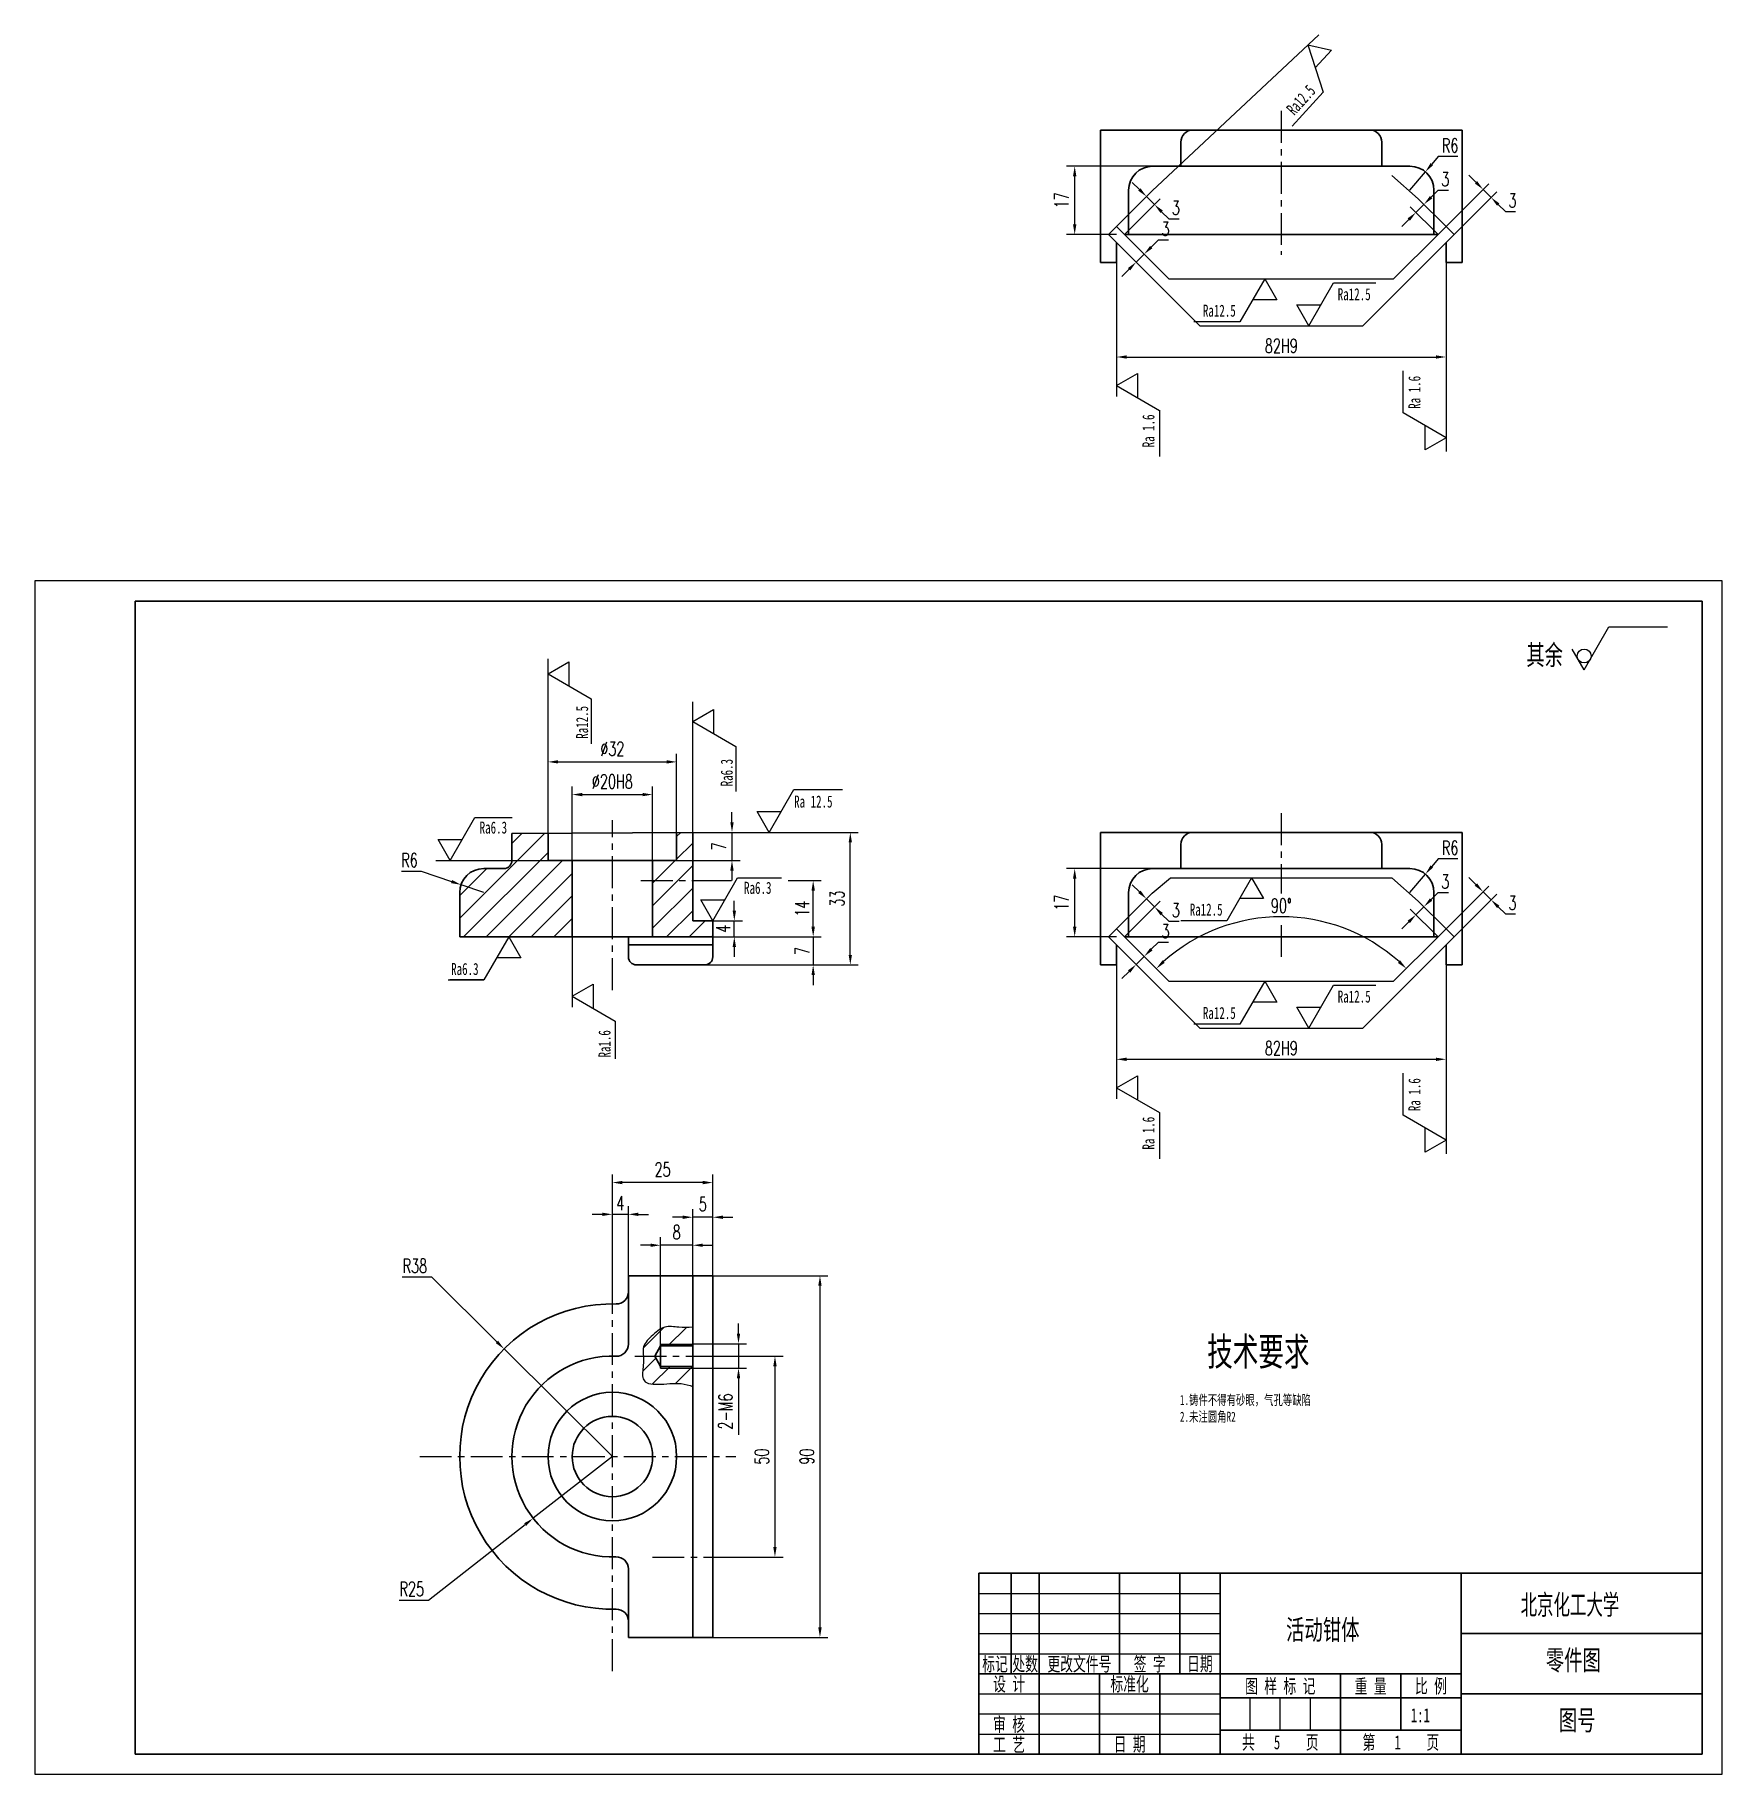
# Model space of a CAD drawing. Extents: x 125 to 545, y -74 to 358.
import ezdxf
from ezdxf.enums import TextEntityAlignment as Align

# ---------------------------------------------------------------- set-up
doc = ezdxf.new("R2010")
doc.units = 0
doc.header["$LTSCALE"] = 0.5
doc.linetypes.add('CENTER', pattern=[50.8, 31.75, -6.35, 6.35, -6.35])
doc.layers.get('DEFPOINTS').update_dxf_attribs({"linetype": 'CONTINUOUS'})
for name, color, linetype in [('1轮廓实线层', 7, 'CONTINUOUS'), ('dim', 7, 'CONTINUOUS'), ('中心线', 3, 'CENTER'), ('图框层', 7, 'CONTINUOUS'), ('文本', 7, 'CONTINUOUS'), ('细实线', 4, 'CONTINUOUS')]:
    doc.layers.add(name, color=color, linetype=linetype)
doc.layers.add('粗实线', color=7, linetype='CONTINUOUS', lineweight=30)
doc.styles.add('HZ', font='', dxfattribs={"width": 0.667})
doc.styles.add('PC_TEXTSTYLE', font='', dxfattribs={"width": 0.67})
doc.styles.get("Standard").update_dxf_attribs({"font": 'txt.shx', "width": 0.667})
doc.styles.get('HZ').set_extended_font_data('FangSong_GB2312')
doc.styles.get('PC_TEXTSTYLE').set_extended_font_data('仿宋_GB2312')
doc.dimstyles.new('直线型尺寸', dxfattribs={"dimscale": 0, "dimtxt": 3.5, "dimasz": 2.5, "dimexe": 2, "dimexo": 0, "dimgap": 1.5, "dimtad": 1, "dimdec": 0, "dimdsep": 46, "dimtxsty": 'Standard', "dimcen": 0, "dimclrd": 256, "dimclre": 256, "dimclrt": 256, "dimaunit": 1, "dimadec": 0, "dimazin": 0, "dimtfac": 1, "dimtdec": 4, "dimtmove": 0, "dimatfit": 3, "dimfxl": 1, "dimtolj": 1, "dimtzin": 0, "dimarcsym": 0})
doc.dimstyles.new('角度', dxfattribs={"dimscale": 0, "dimtxt": 3.5, "dimasz": 2.5, "dimexe": 2, "dimexo": 0, "dimgap": 1, "dimtad": 3, "dimtoh": 1, "dimdec": 0, "dimdsep": 46, "dimtxsty": 'Standard', "dimcen": 0, "dimclrd": 256, "dimclre": 256, "dimclrt": 256, "dimaunit": 1, "dimadec": 0, "dimazin": 0, "dimtfac": 1, "dimtdec": 0, "dimtmove": 0, "dimatfit": 3, "dimfxl": 1, "dimtolj": 1, "dimtzin": 0, "dimarcsym": 0})

msp = doc.modelspace()

# ---------------------------------------------------------------- texts
at = {"layer": 'dim', "ltscale": 0.5, "char_height": 3, "attachment_point": 1}
for s, insert, width, rotation, style in [('Ra12.5', (436.4, 340.22), 11.7876, 47.6859, 'HZ'), ('Ra 1.6', (467.01, 265.33), 14.3663, 90, 'PC_TEXTSTYLE'), ('Ra 1.6', (400.81, 255.76), 11.7876, 90, 'HZ'), ('Ra12.5', (259.84, 183.22), 11.7876, 90, 'HZ'), ('Ra6.3', (295.84, 171.38), 11.7876, 90, 'HZ'), ('Ra1.6', (265.42, 103.88), 11.7876, 90, 'HZ'), ('Ra 1.6', (467.01, 90.53), 14.3663, 90, 'PC_TEXTSTYLE'), ('Ra 1.6', (400.81, 80.96), 11.7876, 90, 'HZ')]:
    msp.add_mtext(s, dxfattribs=dict(at, insert=insert, width=width, rotation=rotation, style=style))
for s, insert, width, style in [('Ra12.5', (449.42, 295.36), 14.3663, 'PC_TEXTSTYLE'), ('Ra12.5', (415.87, 291.26), 11.7876, 'HZ'), ('Ra 12.5', (314.11, 169.09), 20.712, 'PC_TEXTSTYLE'), ('Ra6.3', (235.84, 162.62), 10.0489, 'PC_TEXTSTYLE'), ('Ra6.3', (301.65, 147.62), 10.0489, 'PC_TEXTSTYLE'), ('Ra12.5', (412.59, 142.2), 11.7876, 'HZ'), ('Ra6.3', (228.74, 127.42), 14.7688, 'PC_TEXTSTYLE'), ('Ra12.5', (449.42, 120.56), 14.3663, 'PC_TEXTSTYLE'), ('Ra12.5', (415.87, 116.46), 11.7876, 'HZ')]:
    msp.add_mtext(s, dxfattribs=dict(at, insert=insert, width=width, style=style))
at = {"layer": 'dim', "ltscale": 0.5, "attachment_point": 1}
for s, insert, char_height, width in [('{\\fFangSong|b0|i0|c134|p49;其余}', (496.37, 206.59), 5, 26.0431), ('{\\fFangSong|b0|i0|c134|p49;技术要求}', (416.93, 34.19), 7, 81.277), ('{\\fFangSong|b0|i0|c134|p49;1.铸件不得有砂眼，气孔等缺陷\\P2.未注圆角R2}', (410.15, 19.9), 2.5, 106.1116)]:
    msp.add_mtext(s, dxfattribs=dict(at, insert=insert, char_height=char_height, width=width))
at = {"layer": 'dim', "ltscale": 0.5, "insert": (268.88, 180.71), "char_height": 3.5, "attachment_point": 5}
msp.add_mtext('\\A1;%%c32', dxfattribs=at)
at = {"layer": 'dim', "ltscale": 0.5, "insert": (295.4, 156.42), "char_height": 3.5, "attachment_point": 5, "rotation": 90}
msp.add_mtext('\\A1;7', dxfattribs=at)
at = {"layer": '文本', "style": 'PC_TEXTSTYLE'}
for s, height, width, p in [('北京化工大学', 5, 0.6, (494.95, -34.8)), ('活动钳体', 5, 0.67, (436.57, -41.03)), ('零件图', 5, 0.67, (501.22, -48.6)), ('1:1', 3.5, 0.67, (467.59, -61.56)), ('图号', 5, 0.67, (504.45, -63.57))]:
    msp.add_text(s, height=height, dxfattribs=dict(at, width=width)).set_placement(p)
at = {"layer": '文本', "style": 'PC_TEXTSTYLE', "width": 0.667}
for s, p in [('标记', (364.12, -47)), ('处数', (371.62, -47)), (' 更改文件号 ', (385.12, -47)), (' 签 字 ', (402.62, -47)), (' 日期 ', (415.12, -47)), (' 设 计 ', (367.62, -51.99)), (' 标准化 ', (397.62, -51.99)), (' 图 样 标 记 ', (435.12, -52.5)), (' 重 量 ', (457.62, -52.5)), (' 比 例 ', (472.62, -52.5)), (' 审 核 ', (367.62, -62)), (' 工 艺 ', (367.62, -67)), (' 日 期 ', (397.62, -67)), ('共   5    页', (435.12, -66.5)), ('第   1    页', (465.12, -66.5))]:
    msp.add_text(s, height=3.5, dxfattribs=at).set_placement(p, align=Align.MIDDLE)
at = {"layer": '文本', "ltscale": 0.5, "insert": (316.11, 140.92), "char_height": 3.5, "attachment_point": 5, "rotation": 90}
msp.add_mtext('\\A1;14', dxfattribs=at)

# ---------------------------------------------------------------- blocks, each defined once
blk = doc.blocks.new('*D0')
at = {"layer": 'DEFPOINTS', "color": 0, "ltscale": 0.5, "transparency": 16777216}
for p in [(278.88, 169.32), (258.88, 152.92), (278.88, 152.92)]:
    blk.add_point(p, dxfattribs=at)
at = {"layer": 'dim', "lineweight": -2, "ltscale": 0.5, "transparency": 16777216}
for p, q in [((258.88, 152.92), (258.88, 171.32)), ((261.38, 169.32), (276.38, 169.32)), ((278.88, 152.92), (278.88, 171.32))]:
    blk.add_line(p, q, dxfattribs=at)
at = {"layer": 'dim', "ltscale": 0.5, "transparency": 16777216}
for points in [[(261.38, 169.74), (261.38, 168.91), (258.88, 169.32)], [(276.38, 169.74), (276.38, 168.91), (278.88, 169.32)]]:
    blk.add_solid(points, dxfattribs=at)
at = {"layer": 'dim', "ltscale": 0.5, "transparency": 16777216, "insert": (268.88, 172.57), "char_height": 3.5, "attachment_point": 5}
blk.add_mtext('\\A1;{\\C1;%%c20H8}', dxfattribs=at)
blk = doc.blocks.new('*D1')
at = {"layer": 'DEFPOINTS', "color": 0, "ltscale": 0.5, "transparency": 16777216}
for p in [(288.88, 159.92), (328.1, 159.92), (291.88, 126.92)]:
    blk.add_point(p, dxfattribs=at)
at = {"layer": 'dim', "lineweight": -2, "ltscale": 0.5, "transparency": 16777216}
for p, q in [((288.88, 159.92), (330.1, 159.92)), ((328.1, 129.42), (328.1, 157.42)), ((291.88, 126.92), (330.1, 126.92))]:
    blk.add_line(p, q, dxfattribs=at)
at = {"layer": 'dim', "ltscale": 0.5, "transparency": 16777216}
for points in [[(327.69, 157.42), (328.52, 157.42), (328.1, 159.92)], [(327.69, 129.42), (328.52, 129.42), (328.1, 126.92)]]:
    blk.add_solid(points, dxfattribs=at)
at = {"layer": 'dim', "ltscale": 0.5, "transparency": 16777216, "insert": (324.85, 143.42), "char_height": 3.5, "attachment_point": 5, "rotation": 90}
blk.add_mtext('\\A1;33', dxfattribs=at)
blk = doc.blocks.new('*D2')
at = {"layer": 'DEFPOINTS', "color": 0, "ltscale": 0.5, "transparency": 16777216}
for p in [(293.88, 29.56), (293.88, -20.44), (309.35, -20.44)]:
    blk.add_point(p, dxfattribs=at)
at = {"layer": 'dim', "lineweight": -2, "ltscale": 0.5, "transparency": 16777216}
for p, q in [((293.88, 29.56), (311.35, 29.56)), ((309.35, 27.06), (309.35, -17.94)), ((293.88, -20.44), (311.35, -20.44))]:
    blk.add_line(p, q, dxfattribs=at)
at = {"layer": 'dim', "ltscale": 0.5, "transparency": 16777216}
for points in [[(308.93, 27.06), (309.76, 27.06), (309.35, 29.56)], [(308.93, -17.94), (309.76, -17.94), (309.35, -20.44)]]:
    blk.add_solid(points, dxfattribs=at)
at = {"layer": 'dim', "ltscale": 0.5, "transparency": 16777216, "insert": (306.1, 4.56), "char_height": 3.5, "attachment_point": 5, "rotation": 90}
blk.add_mtext('\\A1;{\\C1;50}', dxfattribs=at)
blk = doc.blocks.new('*D3')
at = {"layer": 'DEFPOINTS', "color": 0, "ltscale": 0.5, "transparency": 16777216}
for p in [(293.88, 49.56), (293.88, -40.44), (320.55, -40.44)]:
    blk.add_point(p, dxfattribs=at)
at = {"layer": 'dim', "lineweight": -2, "ltscale": 0.5, "transparency": 16777216}
for p, q in [((293.88, 49.56), (322.55, 49.56)), ((320.55, 47.06), (320.55, -37.94)), ((293.88, -40.44), (322.55, -40.44))]:
    blk.add_line(p, q, dxfattribs=at)
at = {"layer": 'dim', "ltscale": 0.5, "transparency": 16777216}
for points in [[(320.13, 47.06), (320.97, 47.06), (320.55, 49.56)], [(320.13, -37.94), (320.97, -37.94), (320.55, -40.44)]]:
    blk.add_solid(points, dxfattribs=at)
at = {"layer": 'dim', "ltscale": 0.5, "transparency": 16777216, "insert": (317.3, 4.56), "char_height": 3.5, "attachment_point": 5, "rotation": 90}
blk.add_mtext('\\A1;90', dxfattribs=at)
blk = doc.blocks.new('*D4')
at = {"layer": 'DEFPOINTS', "color": 0, "ltscale": 0.5, "transparency": 16777216}
for p in [(280.88, 57.16), (280.88, 32.11), (288.88, 32.11)]:
    blk.add_point(p, dxfattribs=at)
at = {"layer": 'dim', "lineweight": -2, "ltscale": 0.5, "transparency": 16777216}
for p, q in [((278.38, 57.16), (275.88, 57.16)), ((280.88, 32.11), (280.88, 59.16)), ((288.88, 57.16), (280.88, 57.16)), ((288.88, 32.11), (288.88, 59.16)), ((291.38, 57.16), (293.88, 57.16))]:
    blk.add_line(p, q, dxfattribs=at)
at = {"layer": 'dim', "ltscale": 0.5, "transparency": 16777216}
for points in [[(278.38, 57.57), (278.38, 56.74), (280.88, 57.16)], [(291.38, 57.57), (291.38, 56.74), (288.88, 57.16)]]:
    blk.add_solid(points, dxfattribs=at)
at = {"layer": 'dim', "ltscale": 0.5, "transparency": 16777216, "insert": (284.88, 60.41), "char_height": 3.5, "attachment_point": 5}
blk.add_mtext('\\A1;8', dxfattribs=at)
blk = doc.blocks.new('*D5')
at = {"layer": 'DEFPOINTS', "color": 0, "ltscale": 0.5, "transparency": 16777216}
for p in [(288.88, 32.66), (288.88, 26.56), (300.28, 26.56)]:
    blk.add_point(p, dxfattribs=at)
at = {"layer": 'dim', "lineweight": -2, "ltscale": 0.5, "transparency": 16777216}
for p, q in [((300.28, 35.16), (300.28, 37.66)), ((288.88, 32.66), (302.28, 32.66)), ((300.28, 32.66), (300.28, 26.56)), ((288.88, 26.56), (302.28, 26.56)), ((300.28, 24.06), (300.28, 10))]:
    blk.add_line(p, q, dxfattribs=at)
at = {"layer": 'dim', "ltscale": 0.5, "transparency": 16777216}
for points in [[(299.86, 35.16), (300.69, 35.16), (300.28, 32.66)], [(299.86, 24.06), (300.69, 24.06), (300.28, 26.56)]]:
    blk.add_solid(points, dxfattribs=at)
at = {"layer": 'dim', "ltscale": 0.5, "transparency": 16777216, "insert": (297.03, 15.78), "char_height": 3.5, "attachment_point": 5, "rotation": 90}
blk.add_mtext('\\A1;{\\C1;2-M6}', dxfattribs=at)
blk = doc.blocks.new('*D6')
at = {"layer": 'DEFPOINTS', "color": 0, "ltscale": 0.5, "transparency": 16777216}
for p in [(288.88, 64.13), (288.88, 49.56), (293.88, 49.56)]:
    blk.add_point(p, dxfattribs=at)
at = {"layer": 'dim', "lineweight": -2, "ltscale": 0.5, "transparency": 16777216}
for p, q in [((288.88, 49.56), (288.88, 66.13)), ((293.88, 49.56), (293.88, 66.13)), ((286.38, 64.13), (283.88, 64.13)), ((293.88, 64.13), (288.88, 64.13)), ((296.38, 64.13), (298.88, 64.13))]:
    blk.add_line(p, q, dxfattribs=at)
at = {"layer": 'dim', "ltscale": 0.5, "transparency": 16777216}
for points in [[(286.38, 64.54), (286.38, 63.71), (288.88, 64.13)], [(296.38, 64.54), (296.38, 63.71), (293.88, 64.13)]]:
    blk.add_solid(points, dxfattribs=at)
at = {"layer": 'dim', "ltscale": 0.5, "transparency": 16777216, "insert": (291.38, 67.38), "char_height": 3.5, "attachment_point": 5}
blk.add_mtext('\\A1;5', dxfattribs=at)
blk = doc.blocks.new('*D7')
at = {"layer": 'DEFPOINTS', "color": 0, "ltscale": 0.5, "transparency": 16777216}
for p in [(268.88, 72.76), (293.88, 49.56), (268.88, 42.56)]:
    blk.add_point(p, dxfattribs=at)
at = {"layer": 'dim', "lineweight": -2, "ltscale": 0.5, "transparency": 16777216}
for p, q in [((268.88, 42.56), (268.88, 74.76)), ((293.88, 49.56), (293.88, 74.76)), ((291.38, 72.76), (271.38, 72.76))]:
    blk.add_line(p, q, dxfattribs=at)
at = {"layer": 'dim', "ltscale": 0.5, "transparency": 16777216}
for points in [[(271.38, 73.18), (271.38, 72.34), (268.88, 72.76)], [(291.38, 73.18), (291.38, 72.34), (293.88, 72.76)]]:
    blk.add_solid(points, dxfattribs=at)
at = {"layer": 'dim', "ltscale": 0.5, "transparency": 16777216, "insert": (281.38, 76.01), "char_height": 3.5, "attachment_point": 5}
blk.add_mtext('\\A1;25', dxfattribs=at)
blk = doc.blocks.new('*D8')
at = {"layer": 'DEFPOINTS', "color": 0, "ltscale": 0.5, "transparency": 16777216}
for p in [(268.88, 4.56), (249.16, -10.81)]:
    blk.add_point(p, dxfattribs=at)
at = {"layer": 'dim', "lineweight": -2, "ltscale": 0.5, "transparency": 16777216}
for p, q in [((268.88, 4.56), (249.16, -10.81)), ((223.08, -31.15), (247.19, -12.35)), ((215.85, -31.15), (223.08, -31.15))]:
    blk.add_line(p, q, dxfattribs=at)
at = {"layer": 'dim', "ltscale": 0.5, "transparency": 16777216}
blk.add_solid([(246.94, -12.02), (247.45, -12.67), (249.16, -10.81)], dxfattribs=at)
at = {"layer": 'dim', "ltscale": 0.5, "transparency": 16777216, "insert": (218.96, -28.4), "char_height": 3.5, "attachment_point": 5}
blk.add_mtext('\\A1;R25', dxfattribs=at)
blk = doc.blocks.new('*D9')
at = {"layer": 'DEFPOINTS', "color": 0, "ltscale": 0.5, "transparency": 16777216}
for p in [(241.92, 31.34), (268.88, 4.56)]:
    blk.add_point(p, dxfattribs=at)
at = {"layer": 'dim', "lineweight": -2, "ltscale": 0.5, "transparency": 16777216}
for p, q in [((216.6, 49.31), (223.83, 49.31)), ((223.83, 49.31), (240.15, 33.1)), ((268.88, 4.56), (241.92, 31.34))]:
    blk.add_line(p, q, dxfattribs=at)
at = {"layer": 'dim', "ltscale": 0.5, "transparency": 16777216}
blk.add_solid([(240.44, 33.4), (239.85, 32.81), (241.92, 31.34)], dxfattribs=at)
at = {"layer": 'dim', "ltscale": 0.5, "transparency": 16777216, "insert": (219.72, 52.06), "char_height": 3.5, "attachment_point": 5}
blk.add_mtext('\\A1;R38', dxfattribs=at)
blk = doc.blocks.new('*D10')
at = {"layer": 'DEFPOINTS', "color": 0, "ltscale": 0.5, "transparency": 16777216}
for p in [(394.38, 126.92), (476.38, 126.92), (476.38, 103.44)]:
    blk.add_point(p, dxfattribs=at)
at = {"layer": 'dim', "lineweight": -2, "ltscale": 0.5, "transparency": 16777216}
for p, q in [((394.38, 126.92), (394.38, 101.44)), ((476.38, 126.92), (476.38, 101.44)), ((396.88, 103.44), (473.88, 103.44))]:
    blk.add_line(p, q, dxfattribs=at)
at = {"layer": 'dim', "ltscale": 0.5, "transparency": 16777216}
for points in [[(396.88, 103.85), (396.88, 103.02), (394.38, 103.44)], [(473.88, 103.85), (473.88, 103.02), (476.38, 103.44)]]:
    blk.add_solid(points, dxfattribs=at)
at = {"layer": 'dim', "ltscale": 0.5, "transparency": 16777216, "insert": (435.38, 106.19), "char_height": 3.5, "attachment_point": 5}
blk.add_mtext('\\A1;{\\C1;82H9}', dxfattribs=at)
blk = doc.blocks.new('*D11')
at = {"layer": 'DEFPOINTS', "color": 0, "ltscale": 0.5, "transparency": 16777216}
for p in [(383.95, 150.92), (410.38, 150.92), (394.38, 133.92)]:
    blk.add_point(p, dxfattribs=at)
at = {"layer": 'dim', "lineweight": -2, "ltscale": 0.5, "transparency": 16777216}
for p, q in [((410.38, 150.92), (381.95, 150.92)), ((383.95, 136.42), (383.95, 148.42)), ((394.38, 133.92), (381.95, 133.92))]:
    blk.add_line(p, q, dxfattribs=at)
at = {"layer": 'dim', "ltscale": 0.5, "transparency": 16777216}
for points in [[(383.54, 148.42), (384.37, 148.42), (383.95, 150.92)], [(383.54, 136.42), (384.37, 136.42), (383.95, 133.92)]]:
    blk.add_solid(points, dxfattribs=at)
at = {"layer": 'dim', "ltscale": 0.5, "transparency": 16777216, "insert": (380.7, 142.42), "char_height": 3.5, "attachment_point": 5, "rotation": 90}
blk.add_mtext('\\A1;17', dxfattribs=at)
blk = doc.blocks.new('*D12')
at = {"layer": 'DEFPOINTS', "color": 0, "ltscale": 0.5, "transparency": 16777216}
for p in [(471.24, 149.51), (467.38, 144.92)]:
    blk.add_point(p, dxfattribs=at)
at = {"layer": 'dim', "lineweight": -2, "ltscale": 0.5, "transparency": 16777216}
for p, q in [((474.45, 153.34), (472.84, 151.43)), ((479.34, 153.34), (474.45, 153.34)), ((467.38, 144.92), (471.24, 149.51))]:
    blk.add_line(p, q, dxfattribs=at)
at = {"layer": 'dim', "ltscale": 0.5, "transparency": 16777216}
blk.add_solid([(472.52, 151.7), (473.16, 151.16), (471.24, 149.51)], dxfattribs=at)
at = {"layer": 'dim', "ltscale": 0.5, "transparency": 16777216, "insert": (477.4, 156.09), "char_height": 3.5, "attachment_point": 5}
blk.add_mtext('\\A1;R6', dxfattribs=at)
blk = doc.blocks.new('ccd')
at = {"layer": 'dim', "ltscale": 0.5}
for p, q in [((0, 0), (6.18, 10.7)), ((-3, 5.2), (3, 5.2)), ((0, 0), (-3, 5.2))]:
    blk.add_line(p, q, dxfattribs=at)
blk = doc.blocks.new('*D14')
at = {"layer": 'DEFPOINTS', "color": 0, "ltscale": 0.5, "transparency": 16777216}
for p in [(293.88, 137.92), (299.23, 137.92), (293.88, 133.92)]:
    blk.add_point(p, dxfattribs=at)
at = {"layer": '文本', "lineweight": -2, "ltscale": 0.5, "transparency": 16777216}
for p, q in [((299.23, 140.42), (299.23, 142.92)), ((293.88, 137.92), (301.23, 137.92)), ((299.23, 133.92), (299.23, 137.92)), ((293.88, 133.92), (301.23, 133.92)), ((299.23, 131.42), (299.23, 128.92))]:
    blk.add_line(p, q, dxfattribs=at)
at = {"layer": '文本', "ltscale": 0.5, "transparency": 16777216}
for points in [[(298.82, 140.42), (299.65, 140.42), (299.23, 137.92)], [(298.82, 131.42), (299.65, 131.42), (299.23, 133.92)]]:
    blk.add_solid(points, dxfattribs=at)
at = {"layer": '文本', "ltscale": 0.5, "transparency": 16777216, "insert": (296.48, 135.92), "char_height": 3.5, "attachment_point": 5, "rotation": 90}
blk.add_mtext('\\A1;4', dxfattribs=at)
blk = doc.blocks.new('*D15')
at = {"layer": 'DEFPOINTS', "color": 0, "ltscale": 0.5, "transparency": 16777216}
for p in [(293.88, 133.92), (293.88, 126.92), (318.86, 126.92)]:
    blk.add_point(p, dxfattribs=at)
at = {"layer": '文本', "lineweight": -2, "ltscale": 0.5, "transparency": 16777216}
for p, q in [((318.86, 136.42), (318.86, 138.92)), ((293.88, 133.92), (320.86, 133.92)), ((318.86, 133.92), (318.86, 126.92)), ((293.88, 126.92), (320.86, 126.92)), ((318.86, 124.42), (318.86, 121.92))]:
    blk.add_line(p, q, dxfattribs=at)
at = {"layer": '文本', "ltscale": 0.5, "transparency": 16777216}
for points in [[(318.44, 136.42), (319.28, 136.42), (318.86, 133.92)], [(318.44, 124.42), (319.28, 124.42), (318.86, 126.92)]]:
    blk.add_solid(points, dxfattribs=at)
at = {"layer": '文本', "ltscale": 0.5, "transparency": 16777216, "insert": (316.11, 130.42), "char_height": 3.5, "attachment_point": 5, "rotation": 90}
blk.add_mtext('\\A1;7', dxfattribs=at)
blk = doc.blocks.new('*D16')
at = {"layer": 'DEFPOINTS', "color": 0, "ltscale": 0.5, "transparency": 16777216}
for p in [(268.88, 64.85), (268.88, 64.85), (272.88, 49.56)]:
    blk.add_point(p, dxfattribs=at)
at = {"layer": '文本', "lineweight": -2, "ltscale": 0.5, "transparency": 16777216}
for p, q in [((268.88, 64.85), (268.88, 66.85)), ((272.88, 49.56), (272.88, 66.85)), ((266.38, 64.85), (263.88, 64.85)), ((272.88, 64.85), (268.88, 64.85)), ((275.38, 64.85), (277.88, 64.85))]:
    blk.add_line(p, q, dxfattribs=at)
at = {"layer": '文本', "ltscale": 0.5, "transparency": 16777216}
for points in [[(266.38, 65.27), (266.38, 64.43), (268.88, 64.85)], [(275.38, 65.27), (275.38, 64.43), (272.88, 64.85)]]:
    blk.add_solid(points, dxfattribs=at)
at = {"layer": '文本', "ltscale": 0.5, "transparency": 16777216, "insert": (270.88, 67.6), "char_height": 3.5, "attachment_point": 5}
blk.add_mtext('\\A1;4', dxfattribs=at)
blk = doc.blocks.new('*D17')
at = {"layer": 'DEFPOINTS', "color": 0, "ltscale": 0.5, "transparency": 16777216}
for p in [(403.82, 141.36), (394.38, 135.92), (396.38, 133.92)]:
    blk.add_point(p, dxfattribs=at)
at = {"layer": '文本', "lineweight": -2, "ltscale": 0.5, "transparency": 16777216}
for p, q in [((394.38, 135.92), (403.24, 144.78)), ((400.06, 145.13), (398.29, 146.9)), ((401.82, 143.36), (403.82, 141.36)), ((396.38, 133.92), (405.24, 142.78)), ((405.59, 139.6), (407.36, 137.83)), ((407.36, 137.83), (409.92, 137.83))]:
    blk.add_line(p, q, dxfattribs=at)
at = {"layer": '文本', "ltscale": 0.5, "transparency": 16777216}
for points in [[(400.35, 145.43), (399.76, 144.84), (401.82, 143.36)], [(405.89, 139.89), (405.3, 139.3), (403.82, 141.36)]]:
    blk.add_solid(points, dxfattribs=at)
at = {"layer": '文本', "ltscale": 0.5, "transparency": 16777216, "insert": (409.14, 140.58), "char_height": 3.5, "attachment_point": 5}
blk.add_mtext('\\A1;3', dxfattribs=at)
blk = doc.blocks.new('*D18')
at = {"layer": 'DEFPOINTS', "color": 0, "ltscale": 0.5, "transparency": 16777216}
for p in [(394.38, 131.92), (396.38, 133.92), (401.25, 129.04)]:
    blk.add_point(p, dxfattribs=at)
at = {"layer": '文本', "lineweight": -2, "ltscale": 0.5, "transparency": 16777216}
for p, q in [((394.38, 131.92), (400.67, 125.63)), ((396.38, 133.92), (402.67, 127.63)), ((403.02, 130.81), (404.79, 132.58)), ((404.79, 132.58), (407.34, 132.58)), ((399.25, 127.04), (401.25, 129.04)), ((397.48, 125.28), (395.72, 123.51))]:
    blk.add_line(p, q, dxfattribs=at)
at = {"layer": '文本', "ltscale": 0.5, "transparency": 16777216}
for points in [[(402.73, 131.11), (403.32, 130.52), (401.25, 129.04)], [(397.19, 125.57), (397.78, 124.98), (399.25, 127.04)]]:
    blk.add_solid(points, dxfattribs=at)
at = {"layer": '文本', "ltscale": 0.5, "transparency": 16777216, "insert": (406.57, 135.33), "char_height": 3.5, "attachment_point": 5}
blk.add_mtext('\\A1;3', dxfattribs=at)
blk = doc.blocks.new('*D19')
at = {"layer": 'DEFPOINTS', "color": 0, "ltscale": 0.5, "transparency": 16777216}
for p in [(470.88, 141.42), (476.38, 135.92), (474.38, 133.92)]:
    blk.add_point(p, dxfattribs=at)
at = {"layer": '文本', "lineweight": -2, "ltscale": 0.5, "transparency": 16777216}
for p, q in [((472.65, 143.19), (474.41, 144.95)), ((474.41, 144.95), (476.97, 144.95)), ((474.38, 133.92), (467.46, 140.83)), ((468.88, 139.42), (470.88, 141.42)), ((476.38, 135.92), (469.46, 142.83)), ((467.11, 137.65), (465.34, 135.88))]:
    blk.add_line(p, q, dxfattribs=at)
at = {"layer": '文本', "ltscale": 0.5, "transparency": 16777216}
for points in [[(472.35, 143.48), (472.94, 142.89), (470.88, 141.42)], [(466.82, 137.94), (467.41, 137.36), (468.88, 139.42)]]:
    blk.add_solid(points, dxfattribs=at)
at = {"layer": '文本', "ltscale": 0.5, "transparency": 16777216, "insert": (476.19, 147.7), "char_height": 3.5, "attachment_point": 5}
blk.add_mtext('\\A1;3', dxfattribs=at)
blk = doc.blocks.new('*D20')
at = {"layer": 'DEFPOINTS', "color": 0, "ltscale": 0.5, "transparency": 16777216}
for p in [(487.6, 143.14), (474.38, 133.92), (476.38, 131.92)]:
    blk.add_point(p, dxfattribs=at)
at = {"layer": '文本', "lineweight": -2, "ltscale": 0.5, "transparency": 16777216}
for p, q in [((483.83, 146.91), (482.07, 148.68)), ((474.38, 133.92), (487.02, 146.56)), ((476.38, 131.92), (489.02, 144.56)), ((485.6, 145.14), (487.6, 143.14)), ((489.37, 141.37), (491.14, 139.61)), ((491.14, 139.61), (493.69, 139.61))]:
    blk.add_line(p, q, dxfattribs=at)
at = {"layer": '文本', "ltscale": 0.5, "transparency": 16777216}
for points in [[(484.13, 147.2), (483.54, 146.61), (485.6, 145.14)], [(489.66, 141.67), (489.07, 141.08), (487.6, 143.14)]]:
    blk.add_solid(points, dxfattribs=at)
at = {"layer": '文本', "ltscale": 0.5, "transparency": 16777216, "insert": (492.92, 142.36), "char_height": 3.5, "attachment_point": 5}
blk.add_mtext('\\A1;3', dxfattribs=at)
blk = doc.blocks.new('*D21')
at = {"layer": 'DEFPOINTS', "color": 0, "ltscale": 0.5, "transparency": 16777216}
for p in [(394.38, 301.72), (476.38, 301.72), (476.38, 278.23)]:
    blk.add_point(p, dxfattribs=at)
at = {"layer": 'dim', "lineweight": -2, "ltscale": 0.5, "transparency": 16777216}
for p, q in [((394.38, 301.72), (394.38, 276.23)), ((476.38, 301.72), (476.38, 276.23)), ((396.88, 278.23), (473.88, 278.23))]:
    blk.add_line(p, q, dxfattribs=at)
at = {"layer": 'dim', "ltscale": 0.5, "transparency": 16777216}
for points in [[(396.88, 278.65), (396.88, 277.82), (394.38, 278.23)], [(473.88, 278.65), (473.88, 277.82), (476.38, 278.23)]]:
    blk.add_solid(points, dxfattribs=at)
at = {"layer": 'dim', "ltscale": 0.5, "transparency": 16777216, "insert": (435.38, 280.98), "char_height": 3.5, "attachment_point": 5}
blk.add_mtext('\\A1;82H9', dxfattribs=at)
blk = doc.blocks.new('*D25')
at = {"layer": 'DEFPOINTS', "color": 0, "ltscale": 0.5, "transparency": 16777216}
for p in [(396.38, 308.72), (394.38, 306.72), (401.25, 303.84)]:
    blk.add_point(p, dxfattribs=at)
at = {"layer": '文本', "lineweight": -2, "ltscale": 0.5, "transparency": 16777216}
for p, q in [((396.38, 308.72), (402.67, 302.43)), ((403.02, 305.61), (404.79, 307.38)), ((404.79, 307.38), (407.34, 307.38)), ((394.38, 306.72), (400.67, 300.43)), ((399.25, 301.84), (401.25, 303.84)), ((397.48, 300.08), (395.72, 298.31))]:
    blk.add_line(p, q, dxfattribs=at)
at = {"layer": '文本', "ltscale": 0.5, "transparency": 16777216}
for points in [[(402.73, 305.91), (403.32, 305.32), (401.25, 303.84)], [(397.19, 300.37), (397.78, 299.78), (399.25, 301.84)]]:
    blk.add_solid(points, dxfattribs=at)
at = {"layer": '文本', "ltscale": 0.5, "transparency": 16777216, "insert": (406.57, 310.13), "char_height": 3.5, "attachment_point": 5}
blk.add_mtext('\\A1;3', dxfattribs=at)
blk = doc.blocks.new('*D24')
at = {"layer": 'DEFPOINTS', "color": 0, "ltscale": 0.5, "transparency": 16777216}
for p in [(403.82, 316.16), (394.38, 310.72), (396.38, 308.72)]:
    blk.add_point(p, dxfattribs=at)
at = {"layer": '文本', "lineweight": -2, "ltscale": 0.5, "transparency": 16777216}
for p, q in [((400.06, 319.93), (398.29, 321.7)), ((394.38, 310.72), (403.24, 319.58)), ((396.38, 308.72), (405.24, 317.58)), ((401.82, 318.16), (403.82, 316.16)), ((405.59, 314.4), (407.36, 312.63)), ((407.36, 312.63), (409.92, 312.63))]:
    blk.add_line(p, q, dxfattribs=at)
at = {"layer": '文本', "ltscale": 0.5, "transparency": 16777216}
for points in [[(400.35, 320.23), (399.76, 319.64), (401.82, 318.16)], [(405.89, 314.69), (405.3, 314.1), (403.82, 316.16)]]:
    blk.add_solid(points, dxfattribs=at)
at = {"layer": '文本', "ltscale": 0.5, "transparency": 16777216, "insert": (409.14, 315.38), "char_height": 3.5, "attachment_point": 5}
blk.add_mtext('\\A1;3', dxfattribs=at)
blk = doc.blocks.new('*D22')
at = {"layer": 'DEFPOINTS', "color": 0, "ltscale": 0.5, "transparency": 16777216}
for p in [(383.95, 325.72), (410.38, 325.72), (394.38, 308.72)]:
    blk.add_point(p, dxfattribs=at)
at = {"layer": 'dim', "lineweight": -2, "ltscale": 0.5, "transparency": 16777216}
for p, q in [((410.38, 325.72), (381.95, 325.72)), ((383.95, 311.22), (383.95, 323.22)), ((394.38, 308.72), (381.95, 308.72))]:
    blk.add_line(p, q, dxfattribs=at)
at = {"layer": 'dim', "ltscale": 0.5, "transparency": 16777216}
for points in [[(383.54, 323.22), (384.37, 323.22), (383.95, 325.72)], [(383.54, 311.22), (384.37, 311.22), (383.95, 308.72)]]:
    blk.add_solid(points, dxfattribs=at)
at = {"layer": 'dim', "ltscale": 0.5, "transparency": 16777216, "insert": (380.7, 317.22), "char_height": 3.5, "attachment_point": 5, "rotation": 90}
blk.add_mtext('\\A1;17', dxfattribs=at)
blk = doc.blocks.new('*D27')
at = {"layer": 'DEFPOINTS', "color": 0, "ltscale": 0.5, "transparency": 16777216}
for p in [(487.6, 317.94), (474.38, 308.72), (476.38, 306.72)]:
    blk.add_point(p, dxfattribs=at)
at = {"layer": '文本', "lineweight": -2, "ltscale": 0.5, "transparency": 16777216}
for p, q in [((474.38, 308.72), (487.02, 321.36)), ((483.83, 321.71), (482.07, 323.48)), ((476.38, 306.72), (489.02, 319.36)), ((485.6, 319.94), (487.6, 317.94)), ((489.37, 316.17), (491.14, 314.41)), ((491.14, 314.41), (493.69, 314.41))]:
    blk.add_line(p, q, dxfattribs=at)
at = {"layer": '文本', "ltscale": 0.5, "transparency": 16777216}
for points in [[(484.13, 322), (483.54, 321.41), (485.6, 319.94)], [(489.66, 316.47), (489.07, 315.88), (487.6, 317.94)]]:
    blk.add_solid(points, dxfattribs=at)
at = {"layer": '文本', "ltscale": 0.5, "transparency": 16777216, "insert": (492.92, 317.16), "char_height": 3.5, "attachment_point": 5}
blk.add_mtext('\\A1;3', dxfattribs=at)
blk = doc.blocks.new('*D26')
at = {"layer": 'DEFPOINTS', "color": 0, "ltscale": 0.5, "transparency": 16777216}
for p in [(470.88, 316.22), (474.38, 308.72), (476.38, 310.72)]:
    blk.add_point(p, dxfattribs=at)
at = {"layer": '文本', "lineweight": -2, "ltscale": 0.5, "transparency": 16777216}
for p, q in [((468.88, 314.22), (470.88, 316.22)), ((476.38, 310.72), (469.46, 317.63)), ((472.65, 317.98), (474.41, 319.75)), ((474.41, 319.75), (476.97, 319.75)), ((467.11, 312.45), (465.34, 310.68)), ((474.38, 308.72), (467.46, 315.63))]:
    blk.add_line(p, q, dxfattribs=at)
at = {"layer": '文本', "ltscale": 0.5, "transparency": 16777216}
for points in [[(472.35, 318.28), (472.94, 317.69), (470.88, 316.22)], [(466.82, 312.74), (467.41, 312.15), (468.88, 314.22)]]:
    blk.add_solid(points, dxfattribs=at)
at = {"layer": '文本', "ltscale": 0.5, "transparency": 16777216, "insert": (476.19, 322.5), "char_height": 3.5, "attachment_point": 5}
blk.add_mtext('\\A1;3', dxfattribs=at)
blk = doc.blocks.new('*D23')
at = {"layer": 'DEFPOINTS', "color": 0, "ltscale": 0.5, "transparency": 16777216}
for p in [(471.24, 324.31), (467.38, 319.72)]:
    blk.add_point(p, dxfattribs=at)
at = {"layer": 'dim', "lineweight": -2, "ltscale": 0.5, "transparency": 16777216}
for p, q in [((474.45, 328.14), (472.84, 326.23)), ((479.34, 328.14), (474.45, 328.14)), ((467.38, 319.72), (471.24, 324.31))]:
    blk.add_line(p, q, dxfattribs=at)
at = {"layer": 'dim', "ltscale": 0.5, "transparency": 16777216}
blk.add_solid([(472.52, 326.5), (473.16, 325.96), (471.24, 324.31)], dxfattribs=at)
at = {"layer": 'dim', "ltscale": 0.5, "transparency": 16777216, "insert": (477.4, 330.89), "char_height": 3.5, "attachment_point": 5}
blk.add_mtext('\\A1;R6', dxfattribs=at)
blk = doc.blocks.new('*D28')
at = {"layer": 'DEFPOINTS', "color": 0, "ltscale": 0.5, "transparency": 16777216}
for p in [(394.38, 135.92), (446.77, 137.42), (396.38, 133.92), (474.38, 133.92), (463.34, 122.88)]:
    blk.add_point(p, dxfattribs=at)
at = {"layer": '文本', "lineweight": -2, "ltscale": 0.5, "transparency": 16777216}
blk.add_line((396.38, 133.92), (405.68, 124.62), dxfattribs=at)
blk.add_arc((435.38, 94.92), 44, 48.2559, 131.7441, dxfattribs=at)
at = {"layer": '文本', "ltscale": 0.5, "transparency": 16777216}
for points in [[(406.37, 127.44), (405.8, 128.05), (404.27, 126.03)], [(464.96, 128.05), (464.39, 127.44), (466.49, 126.03)]]:
    blk.add_solid(points, dxfattribs=at)
at = {"layer": '文本', "ltscale": 0.5, "transparency": 16777216, "insert": (435.38, 141.67), "char_height": 3.5, "attachment_point": 5}
blk.add_mtext('\\A1;90°', dxfattribs=at)
blk = doc.blocks.new('*D29')
at = {"layer": 'DEFPOINTS', "color": 0, "ltscale": 0.5, "transparency": 16777216}
for p in [(231.21, 146.87), (236.88, 144.92)]:
    blk.add_point(p, dxfattribs=at)
at = {"layer": '文本', "lineweight": -2, "ltscale": 0.5, "transparency": 16777216}
for p, q in [((216.43, 150.27), (221.32, 150.27)), ((221.32, 150.27), (228.84, 147.68)), ((236.88, 144.92), (231.21, 146.87))]:
    blk.add_line(p, q, dxfattribs=at)
at = {"layer": '文本', "ltscale": 0.5, "transparency": 16777216}
blk.add_solid([(228.98, 148.08), (228.71, 147.29), (231.21, 146.87)], dxfattribs=at)
at = {"layer": '文本', "ltscale": 0.5, "transparency": 16777216, "insert": (218.38, 153.02), "char_height": 3.5, "attachment_point": 5}
blk.add_mtext('\\A1;R6', dxfattribs=at)

# ---------------------------------------------------------------- dimensions: what is measured, and where the dimension line sits
at = {"layer": 'dim', "ltscale": 0.5}
for center, mpoint, picture, middle in [((467.38, 319.72), (471.24, 324.31), '*D23', (477.4, 330.89)), ((467.38, 144.92), (471.24, 149.51), '*D12', (477.4, 156.09))]:
    dim = msp.add_radius_dim(center=center, mpoint=mpoint, dimstyle='角度', override={"dimscale": 1}, dxfattribs=at)
    dim.commit()
    dim.dimension.update_dxf_attribs({"geometry": picture, "text_midpoint": middle})
for base, p1, p2, picture, middle in [((383.95, 325.72), (394.38, 308.72), (410.38, 325.72), '*D22', (380.7, 317.22)), ((328.1, 159.92), (291.88, 126.92), (288.88, 159.92), '*D1', (324.85, 143.42)), ((383.95, 150.92), (394.38, 133.92), (410.38, 150.92), '*D11', (380.7, 142.42))]:
    dim = msp.add_linear_dim(base=base, p1=p1, p2=p2, angle=90, dimstyle='直线型尺寸', override={"dimscale": 1}, dxfattribs=at)
    dim.commit()
    dim.dimension.update_dxf_attribs({"geometry": picture, "text_midpoint": middle})
for base, p1, p2, text, picture, middle in [((476.38, 278.23), (394.38, 301.72), (476.38, 301.72), '82H9', '*D21', (435.38, 278.23)), ((476.38, 103.44), (394.38, 126.92), (476.38, 126.92), '{\\C1;82H9}', '*D10', (435.38, 103.44))]:
    dim = msp.add_linear_dim(base=base, p1=p1, p2=p2, text=text, dimstyle='角度', override={"dimscale": 1}, dxfattribs=at)
    dim.commit()
    dim.dimension.update_dxf_attribs({"geometry": picture, "text_midpoint": middle, "dimtype": 160})
dim = msp.add_linear_dim(base=(278.88, 169.32), p1=(258.88, 152.92), p2=(278.88, 152.92), text='{\\C1;%%c20H8}', dimstyle='直线型尺寸', override={"dimscale": 1}, dxfattribs=at)
dim.commit()
dim.dimension.update_dxf_attribs({"geometry": '*D0', "text_midpoint": (268.88, 172.57)})
for base, p1, p2, picture, middle in [((268.88, 72.76), (293.88, 49.56), (268.88, 42.56), '*D7', (281.38, 72.76)), ((288.88, 64.13), (293.88, 49.56), (288.88, 49.56), '*D6', (291.38, 64.13)), ((280.88, 57.16), (288.88, 32.11), (280.88, 32.11), '*D4', (284.88, 57.16))]:
    dim = msp.add_linear_dim(base=base, p1=p1, p2=p2, dimstyle='直线型尺寸', override={"dimscale": 1}, dxfattribs=at)
    dim.commit()
    dim.dimension.update_dxf_attribs({"geometry": picture, "text_midpoint": middle, "dimtype": 160})
for mpoint, picture, middle in [((241.92, 31.34), '*D9', (219.72, 49.31)), ((249.16, -10.81), '*D8', (218.96, -31.15))]:
    dim = msp.add_radius_dim(center=(268.88, 4.56), mpoint=mpoint, dimstyle='角度', override={"dimscale": 1}, dxfattribs=at)
    dim.commit()
    dim.dimension.update_dxf_attribs({"geometry": picture, "text_midpoint": middle, "dimtype": 164})
dim = msp.add_linear_dim(base=(320.55, -40.44), p1=(293.88, 49.56), p2=(293.88, -40.44), angle=90, dimstyle='直线型尺寸', override={"dimscale": 1}, dxfattribs=at)
dim.commit()
dim.dimension.update_dxf_attribs({"geometry": '*D3', "text_midpoint": (320.55, 4.56), "dimtype": 160})
dim = msp.add_linear_dim(base=(300.28, 26.56), p1=(288.88, 32.66), p2=(288.88, 26.56), angle=90, text='{\\C1;2-M6}', dimstyle='直线型尺寸', override={"dimscale": 1}, dxfattribs=at)
dim.commit()
dim.dimension.update_dxf_attribs({"geometry": '*D5', "text_midpoint": (297.03, 15.78)})
dim = msp.add_linear_dim(base=(309.35, -20.44), p1=(293.88, 29.56), p2=(293.88, -20.44), angle=90, text='{\\C1;<>}', dimstyle='直线型尺寸', override={"dimscale": 1}, dxfattribs=at)
dim.commit()
dim.dimension.update_dxf_attribs({"geometry": '*D2', "text_midpoint": (309.35, 4.56), "dimtype": 160})
at = {"layer": '文本', "ltscale": 0.5}
for p1, p2, distance, picture, middle in [((474.38, 308.72), (476.38, 310.72), 7.78, '*D26', (476.19, 322.5)), ((394.38, 310.72), (396.38, 308.72), 10.53, '*D24', (409.14, 315.38)), ((474.38, 308.72), (476.38, 306.72), 15.87, '*D27', (492.92, 317.16)), ((394.38, 306.72), (396.38, 308.72), -6.89, '*D25', (406.57, 310.13)), ((474.38, 133.92), (476.38, 135.92), 7.78, '*D19', (476.19, 147.7)), ((474.38, 133.92), (476.38, 131.92), 15.87, '*D20', (492.92, 142.36)), ((394.38, 135.92), (396.38, 133.92), 10.53, '*D17', (409.14, 140.58)), ((394.38, 131.92), (396.38, 133.92), -6.89, '*D18', (406.57, 135.33))]:
    dim = msp.add_aligned_dim(p1=p1, p2=p2, distance=distance, dimstyle='角度', override={"dimscale": 1}, dxfattribs=at)
    dim.commit()
    dim.dimension.update_dxf_attribs({"geometry": picture, "text_midpoint": middle})
dim = msp.add_radius_dim(center=(236.88, 144.92), mpoint=(231.21, 146.87), dimstyle='角度', override={"dimscale": 1}, dxfattribs=at)
dim.commit()
dim.dimension.update_dxf_attribs({"geometry": '*D29', "text_midpoint": (218.38, 150.27), "dimtype": 164})
for base, p2, picture, middle in [((299.23, 137.92), (293.88, 137.92), '*D14', (296.48, 135.92)), ((318.86, 126.92), (293.88, 126.92), '*D15', (316.11, 130.42))]:
    dim = msp.add_linear_dim(base=base, p1=(293.88, 133.92), p2=p2, angle=90, dimstyle='角度', override={"dimscale": 1}, dxfattribs=at)
    dim.commit()
    dim.dimension.update_dxf_attribs({"geometry": picture, "text_midpoint": middle})
dim = msp.add_angular_dim_2l(base=(446.77, 137.42), line1=((474.38, 133.92), (463.34, 122.88)), line2=((394.38, 135.92), (396.38, 133.92)), dimstyle='角度', override={"dimscale": 1}, dxfattribs=at)
dim.commit()
dim.dimension.update_dxf_attribs({"geometry": '*D28', "text_midpoint": (435.38, 141.67)})
dim = msp.add_linear_dim(base=(268.88, 64.85), p1=(272.88, 49.56), p2=(268.88, 64.85), dimstyle='角度', override={"dimscale": 1}, dxfattribs=at)
dim.commit()
dim.dimension.update_dxf_attribs({"geometry": '*D16', "text_midpoint": (270.88, 67.6)})

# ---------------------------------------------------------------- hatches: boundary and pattern name
at = {"layer": '细实线', "ltscale": 0.5}
h = msp.add_hatch(dxfattribs=at)
h.set_pattern_fill('ANSI31', color=256, scale=1.25, style=0)
h.set_pattern_definition([(45, (-22.025, -8.8414), (-2.80633, 2.80633), [])])
h.paths.add_polyline_path([(288.88, 32.56), (280.88, 32.56), (280.88, 32.11), (288.88, 32.11)], flags=16)
edge = h.paths.add_edge_path()
edge.add_spline(control_points=[(288.88, 36.75), (287.74, 36.71), (285.44, 36.66), (281.56, 37.28), (278.71, 34.59), (276.38, 32.28), (276.54, 30.38), (276.58, 29.75), (276.59, 29.56)], knot_values=[0.46728, 0.46728, 0.46728, 0.46728, 3.937498, 7.422011, 11.500192, 15.083877, 16.441742, 17.003511, 17.003511, 17.003511, 17.003511], degree=3, periodic=0)
edge.add_line((276.59, 29.56), (279.41, 29.56))
edge.add_line((279.41, 29.56), (280.88, 32.11))
edge.add_line((280.88, 32.11), (280.88, 32.56))
edge.add_line((280.88, 32.56), (288.88, 32.56))
edge.add_line((288.88, 32.56), (288.88, 36.75))
edge = h.paths.add_edge_path()
edge.add_line((280.88, 27.01), (279.41, 29.56))
edge.add_line((279.41, 29.56), (276.59, 29.56))
edge.add_spline(control_points=[(276.59, 29.56), (276.62, 28.81), (276.61, 27), (275.64, 20.99), (284.03, 23.52), (288, 22.32), (288.88, 21.98)], knot_values=[17.003511, 17.003511, 17.003511, 17.003511, 19.296734, 22.639164, 32.160495, 35.070772, 35.070772, 35.070772, 35.070772], degree=3, periodic=0)
edge.add_line((288.88, 21.98), (288.88, 26.56))
edge.add_line((288.88, 26.56), (280.88, 26.56))
edge.add_line((280.88, 26.56), (280.88, 27.01))
h.paths.add_polyline_path([(288.88, 27.01), (280.88, 27.01), (280.88, 26.56), (288.88, 26.56)], flags=17)

# ---------------------------------------------------------------- linework, layer by layer
at = {"layer": '1轮廓实线层', "color": 7}
msp.add_line((360.12, -44.5), (420.12, -44.5), dxfattribs=at)
at = {"layer": 'dim', "ltscale": 0.5}
for p, q in [((445.76, 344.16), (438.04, 335.68)), ((442.23, 285.99), (448.41, 296.69)), ((448.41, 296.69), (458.91, 296.69)), ((394.38, 293.97), (394.38, 287.65)), ((442.23, 285.99), (439.23, 291.19)), ((439.23, 291.19), (445.23, 291.19)), ((476.38, 293.97), (476.38, 254.74)), ((425.08, 286.99), (413.62, 286.99)), ((465.68, 264.31), (465.68, 274.81)), ((405.07, 264.97), (405.07, 253.5)), ((476.38, 258.14), (465.68, 264.31)), ((471.18, 255.14), (471.18, 261.14)), ((476.38, 258.14), (471.18, 255.14)), ((510.76, 200.35), (516.94, 211.04)), ((516.94, 211.04), (531.54, 211.04)), ((510.76, 200.35), (507.76, 205.54)), ((252.88, 159.68), (252.88, 203.11)), ((263.58, 193.17), (263.58, 181.97)), ((284.88, 159.92), (284.88, 179.46)), ((299.58, 181.32), (299.58, 170.12)), ((255.38, 177.46), (282.38, 177.46)), ((307.88, 159.92), (314.06, 170.61)), ((314.06, 170.61), (326.13, 170.61)), ((298.65, 162.42), (298.65, 164.92)), ((304.88, 165.11), (310.88, 165.11)), ((307.88, 159.92), (304.88, 165.11)), ((228.5, 152.92), (234.67, 163.61)), ((234.67, 163.61), (243.96, 163.61)), ((228.5, 152.92), (225.5, 158.11)), ((225.5, 158.11), (231.5, 158.11)), ((284.88, 159.92), (300.65, 159.92)), ((298.65, 159.92), (298.65, 152.92)), ((224.9, 152.92), (252.88, 152.92)), ((284.53, 152.92), (300.65, 152.92)), ((293.88, 137.92), (300.06, 148.61)), ((298.65, 150.42), (298.65, 147.92)), ((300.06, 148.61), (310.98, 148.61)), ((293.88, 137.92), (290.88, 143.11)), ((290.88, 143.11), (296.88, 143.11)), ((421.8, 137.93), (410.33, 137.93)), ((243.08, 133.92), (236.9, 123.22)), ((243.08, 133.92), (246.08, 128.72)), ((258.88, 133.92), (258.88, 116.43)), ((246.08, 128.72), (240.08, 128.72)), ((227.97, 123.22), (236.9, 123.22)), ((236.9, 123.22), (228.44, 123.22)), ((442.23, 111.19), (448.41, 121.89)), ((448.41, 121.89), (458.91, 121.89)), ((394.38, 119.17), (394.38, 112.85)), ((476.38, 119.17), (476.38, 79.94)), ((269.58, 112.94), (269.58, 103.59)), ((439.23, 116.39), (445.23, 116.39)), ((442.23, 111.19), (439.23, 116.39)), ((425.08, 112.19), (413.62, 112.19)), ((465.68, 89.51), (465.68, 100.01)), ((405.07, 90.17), (405.07, 78.7)), ((476.38, 83.34), (465.68, 89.51)), ((471.18, 80.34), (471.18, 86.34)), ((476.38, 83.34), (471.18, 80.34))]:
    msp.add_line(p, q, dxfattribs=at)
msp.add_circle((510.76, 203.81), 1.73, dxfattribs=at)
for points in [[(255.38, 177.88), (255.38, 177.05), (252.88, 177.46)], [(282.38, 177.88), (282.38, 177.05), (284.88, 177.46)], [(298.24, 162.42), (299.07, 162.42), (298.65, 159.92)], [(298.24, 150.42), (299.07, 150.42), (298.65, 152.92)]]:
    msp.add_solid(points, dxfattribs=at)
at = {"layer": '中心线', "ltscale": 0.5}
for p, q in [((435.38, 339.47), (435.38, 303.65)), ((435.38, 164.67), (435.38, 144.68)), ((268.88, 120.65), (268.88, 162.97)), ((275.97, 147.92), (292.35, 147.92)), ((435.38, 136.85), (435.38, 128.85)), ((268.88, -48.84), (268.88, 64.85)), ((274.43, 29.56), (298.03, 29.56)), ((220.93, 4.56), (299.58, 4.56)), ((278.85, -20.44), (297.4, -20.44))]:
    msp.add_line(p, q, dxfattribs=at)
at = {"layer": '图框层'}
msp.add_line((540.12, -69.5), (540.12, -24.5), dxfattribs=at)
at = {"layer": '文本', "ltscale": 0.5}
for p, q in [((403.24, 319.58), (444.68, 358.43)), ((469.46, 317.63), (462.86, 323.42)), ((474.38, 308.72), (463.34, 297.68)), ((476.38, 306.72), (455.65, 285.99)), ((400.67, 300.43), (415.1, 285.99)), ((402.67, 302.43), (407.41, 297.68)), ((407.41, 297.68), (463.34, 297.68)), ((415.1, 285.99), (455.65, 285.99)), ((394.38, 276.23), (394.38, 268.39)), ((288.88, 159.92), (288.88, 192.37)), ((292.35, 147.92), (298.52, 147.92)), ((312.63, 147.92), (320.86, 147.92)), ((403.24, 144.78), (407.8, 148.62)), ((407.8, 148.62), (462.86, 148.62)), ((469.46, 142.83), (462.86, 148.62)), ((318.86, 136.42), (318.86, 145.42)), ((300.85, 133.92), (320.86, 133.92)), ((476.38, 131.92), (455.65, 111.19)), ((474.38, 133.92), (463.34, 122.88)), ((400.67, 125.63), (415.1, 111.19)), ((402.67, 127.63), (407.41, 122.88)), ((407.41, 122.88), (463.34, 122.88)), ((415.1, 111.19), (455.65, 111.19)), ((394.38, 101.44), (394.38, 93.59))]:
    msp.add_line(p, q, dxfattribs=at)
for points in [[(318.44, 145.42), (319.28, 145.42), (318.86, 147.92)], [(318.44, 136.42), (319.28, 136.42), (318.86, 133.92)]]:
    msp.add_solid(points, dxfattribs=at)
at = {"layer": '粗实线', "ltscale": 0.5}
for p, q in [((390.38, 334.72), (480.38, 334.72)), ((390.38, 334.72), (390.38, 301.72)), ((413.38, 334.72), (457.38, 334.72)), ((480.38, 334.72), (480.38, 301.72)), ((410.38, 331.72), (410.38, 325.72)), ((460.38, 331.72), (460.38, 325.72)), ((403.38, 325.72), (467.38, 325.72)), ((397.38, 319.72), (397.38, 308.72)), ((473.38, 319.72), (473.38, 308.72)), ((394.38, 310.72), (392.38, 308.72)), ((392.38, 308.72), (394.38, 306.72)), ((394.38, 310.72), (396.38, 308.72)), ((396.38, 308.72), (474.38, 308.72)), ((476.38, 310.72), (474.38, 308.72)), ((476.38, 310.72), (478.38, 308.72)), ((478.38, 308.72), (476.38, 306.72)), ((394.38, 306.72), (394.38, 301.72)), ((476.38, 306.72), (476.38, 301.72)), ((390.38, 301.72), (394.38, 301.72)), ((476.38, 301.72), (480.38, 301.72)), ((243.88, 159.62), (288.88, 159.92)), ((243.88, 152.92), (243.88, 159.62)), ((252.88, 152.92), (252.88, 159.68)), ((284.88, 152.92), (284.88, 159.92)), ((288.88, 137.92), (288.88, 159.92)), ((390.38, 159.92), (390.38, 126.92)), ((390.38, 159.92), (480.38, 159.92)), ((410.38, 156.92), (410.38, 150.92)), ((413.38, 159.92), (457.38, 159.92)), ((460.38, 156.92), (460.38, 150.92)), ((480.38, 159.92), (480.38, 126.92)), ((252.88, 152.92), (284.88, 152.92)), ((258.88, 133.92), (258.88, 152.92)), ((278.88, 133.92), (278.88, 152.92)), ((236.88, 150.92), (241.88, 150.92)), ((403.38, 150.92), (467.38, 150.92)), ((230.88, 133.92), (230.88, 144.92)), ((397.38, 144.92), (397.38, 133.92)), ((473.38, 144.92), (473.38, 133.92)), ((288.88, 137.92), (293.88, 137.92)), ((293.88, 128.92), (293.88, 137.92)), ((394.38, 135.92), (392.38, 133.92)), ((394.38, 135.92), (396.38, 133.92)), ((476.38, 135.92), (474.38, 133.92)), ((476.38, 135.92), (478.38, 133.92)), ((230.88, 133.92), (293.88, 133.92)), ((272.88, 128.92), (272.88, 133.92)), ((293.88, 131.92), (272.88, 131.92)), ((392.38, 133.92), (394.38, 131.92)), ((394.38, 131.92), (394.38, 126.92)), ((396.38, 133.92), (474.38, 133.92)), ((478.38, 133.92), (476.38, 131.92)), ((476.38, 131.92), (476.38, 126.92)), ((274.88, 126.92), (291.88, 126.92)), ((390.38, 126.92), (394.38, 126.92)), ((476.38, 126.92), (480.38, 126.92)), ((272.88, 49.56), (272.88, 32.54)), ((272.88, 49.56), (293.88, 49.56)), ((288.88, 49.56), (288.88, -40.44)), ((293.88, 49.56), (293.88, -40.44)), ((280.88, 32.11), (279.41, 29.56)), ((280.88, 32.56), (280.88, 26.56)), ((280.88, 32.11), (288.88, 32.11)), ((280.88, 32.11), (288.88, 32.11)), ((280.88, 32.11), (288.88, 32.11)), ((280.88, 32.11), (280.88, 27.01)), ((280.88, 32.11), (280.88, 27.01)), ((279.41, 29.56), (280.88, 27.01)), ((280.88, 27.01), (288.88, 27.01)), ((272.88, -23.42), (272.88, -40.44)), ((272.88, -36.43), (272.88, -40.44)), ((272.88, -40.44), (293.88, -40.44))]:
    msp.add_line(p, q, dxfattribs=at)
at = {"layer": '粗实线'}
for p, q in [((150.12, 217.5), (150.12, -69.5)), ((540.12, 217.5), (150.12, 217.5)), ((540.12, -69.5), (540.12, 217.5)), ((540.12, -24.5), (360.12, -24.5)), ((360.12, -24.5), (540.12, -24.5)), ((360.12, -69.5), (360.12, -24.5)), ((368.12, -49.5), (368.12, -24.5)), ((375.12, -49.5), (375.12, -24.5)), ((395.12, -49.5), (395.12, -24.5)), ((410.12, -49.5), (410.12, -24.5)), ((420.12, -69.5), (420.12, -24.5)), ((480.12, -39.5), (540.12, -39.5)), ((360.12, -49.5), (480.12, -49.5)), ((375.12, -69.5), (375.12, -49.5)), ((390.12, -69.5), (390.12, -49.5)), ((405.12, -69.5), (405.12, -49.5)), ((450.12, -69.5), (450.12, -49.5)), ((465.12, -63.5), (465.12, -49.5)), ((420.12, -55.5), (480.12, -55.5)), ((480.12, -54.5), (540.12, -54.5)), ((420.12, -63.5), (480.12, -63.5)), ((150.12, -69.5), (540.12, -69.5))]:
    msp.add_line(p, q, dxfattribs=at)
at = {"layer": '粗实线', "color": 7}
msp.add_line((480.12, -69.5), (480.12, -24.5), dxfattribs=at)
at = {"layer": '粗实线', "ltscale": 0.5}
for radius in [16, 10]:
    msp.add_circle((268.88, 4.56), radius, dxfattribs=at)
for centre, radius, start, end in [((413.38, 331.72), 3, 90, 180), ((457.38, 331.72), 3, 0, 90), ((403.38, 319.72), 6, 90, 180), ((467.38, 319.72), 6, 0, 90), ((413.38, 156.92), 3, 90, 180), ((457.38, 156.92), 3, 0, 90), ((241.88, 152.92), 2, 270, 360), ((236.88, 144.92), 6, 90, 180), ((403.38, 144.92), 6, 90, 180), ((467.38, 144.92), 6, 0, 90), ((274.88, 128.92), 2, 180, 270), ((291.88, 128.92), 2, 270, 0), ((269.88, 45.55), 3, 268.6024, 0), ((268.88, 4.56), 38, 88.6024, 271.3976), ((269.88, 32.54), 3, 267.9533, 0), ((268.88, 4.56), 25, 87.9533, 272.0467), ((269.88, -23.42), 3, 360, 92.0467), ((269.88, -36.43), 3, 0, 91.3976)]:
    msp.add_arc(centre, radius, start, end, dxfattribs=at)
at = {"layer": '细实线', "linetype": 'Continuous', "ltscale": 0.5}
for p, q in [((243.24, 150.92), (252, 159.67)), ((243.89, 157.18), (246.34, 159.63)), ((284.88, 158.88), (285.92, 159.92)), ((284.88, 153.27), (288.88, 157.27)), ((231.85, 133.92), (252.88, 154.95)), ((237.47, 133.92), (256.47, 152.92)), ((278.88, 152.88), (278.92, 152.92)), ((278.88, 147.27), (284.53, 152.92)), ((278.88, 141.66), (288.88, 151.66)), ((230.88, 144.17), (237.63, 150.92)), ((230.88, 138.56), (243.24, 150.92)), ((243.08, 133.92), (258.88, 149.72)), ((248.69, 133.92), (258.88, 144.11)), ((278.88, 136.04), (288.88, 146.04)), ((282.37, 133.92), (288.88, 140.43)), ((254.3, 133.92), (258.88, 138.49)), ((287.98, 133.92), (291.98, 137.92)), ((293.59, 133.92), (293.88, 134.21))]:
    msp.add_line(p, q, dxfattribs=at)
at = {"layer": '细实线', "ltscale": 0.5}
for p, q in [((280.88, 32.56), (288.88, 32.56)), ((280.88, 26.56), (288.88, 26.56))]:
    msp.add_line(p, q, dxfattribs=at)
at = {"layer": '细实线'}
for p, q in [((360.12, -29.5), (420.12, -29.5)), ((360.12, -34.5), (420.12, -34.5)), ((360.12, -39.5), (420.12, -39.5)), ((360.12, -54.5), (420.12, -54.5)), ((427.62, -63.5), (427.62, -55.5)), ((435.12, -63.5), (435.12, -55.5)), ((442.62, -63.5), (442.62, -55.5)), ((360.12, -59.5), (420.12, -59.5)), ((360.12, -64.5), (420.12, -64.5))]:
    msp.add_line(p, q, dxfattribs=at)
msp.add_lwpolyline([(125.12, -74.5), (545.12, -74.5), (545.12, 222.5), (125.12, 222.5)], close=True, dxfattribs=at)
at = {"layer": '细实线', "ltscale": 0.5}
msp.add_open_spline([(288.88, 36.75), (287.74, 36.71), (285.44, 36.66), (281.56, 37.28), (278.71, 34.59), (276.38, 32.28), (276.61, 29.59), (276.65, 27.22), (275.64, 20.99), (284.03, 23.52), (288, 22.32), (288.88, 21.98)], degree=3, knots=[0.46728, 0.46728, 0.46728, 0.46728, 3.937498, 7.422011, 11.500192, 15.083877, 16.441742, 19.296734, 22.639164, 32.160495, 35.070772, 35.070772, 35.070772, 35.070772], dxfattribs=at)

# ---------------------------------------------------------------- block references
at = {"layer": 'dim'}
for p, rotation in [((442.01, 355.92), 227.6859324847017), ((431.26, 297.68), 180), ((394.38, 271.14), 270), ((252.88, 199.34), 270), ((288.88, 187.5), 270), ((427.97, 148.62), 180), ((258.88, 119.11), 270), ((431.26, 122.88), 180), ((394.38, 96.34), 270)]:
    msp.add_blockref('ccd', p, dxfattribs=dict(at, rotation=rotation))

msp.set_redraw_order([(e.dxf.handle, doc.entitydb.next_handle()) for e in msp.query("TEXT MTEXT ATTDEF DIMENSION ARC_DIMENSION")])  # texts and dimensions are drawn at this point

doc.saveas('drawing.dxf')
